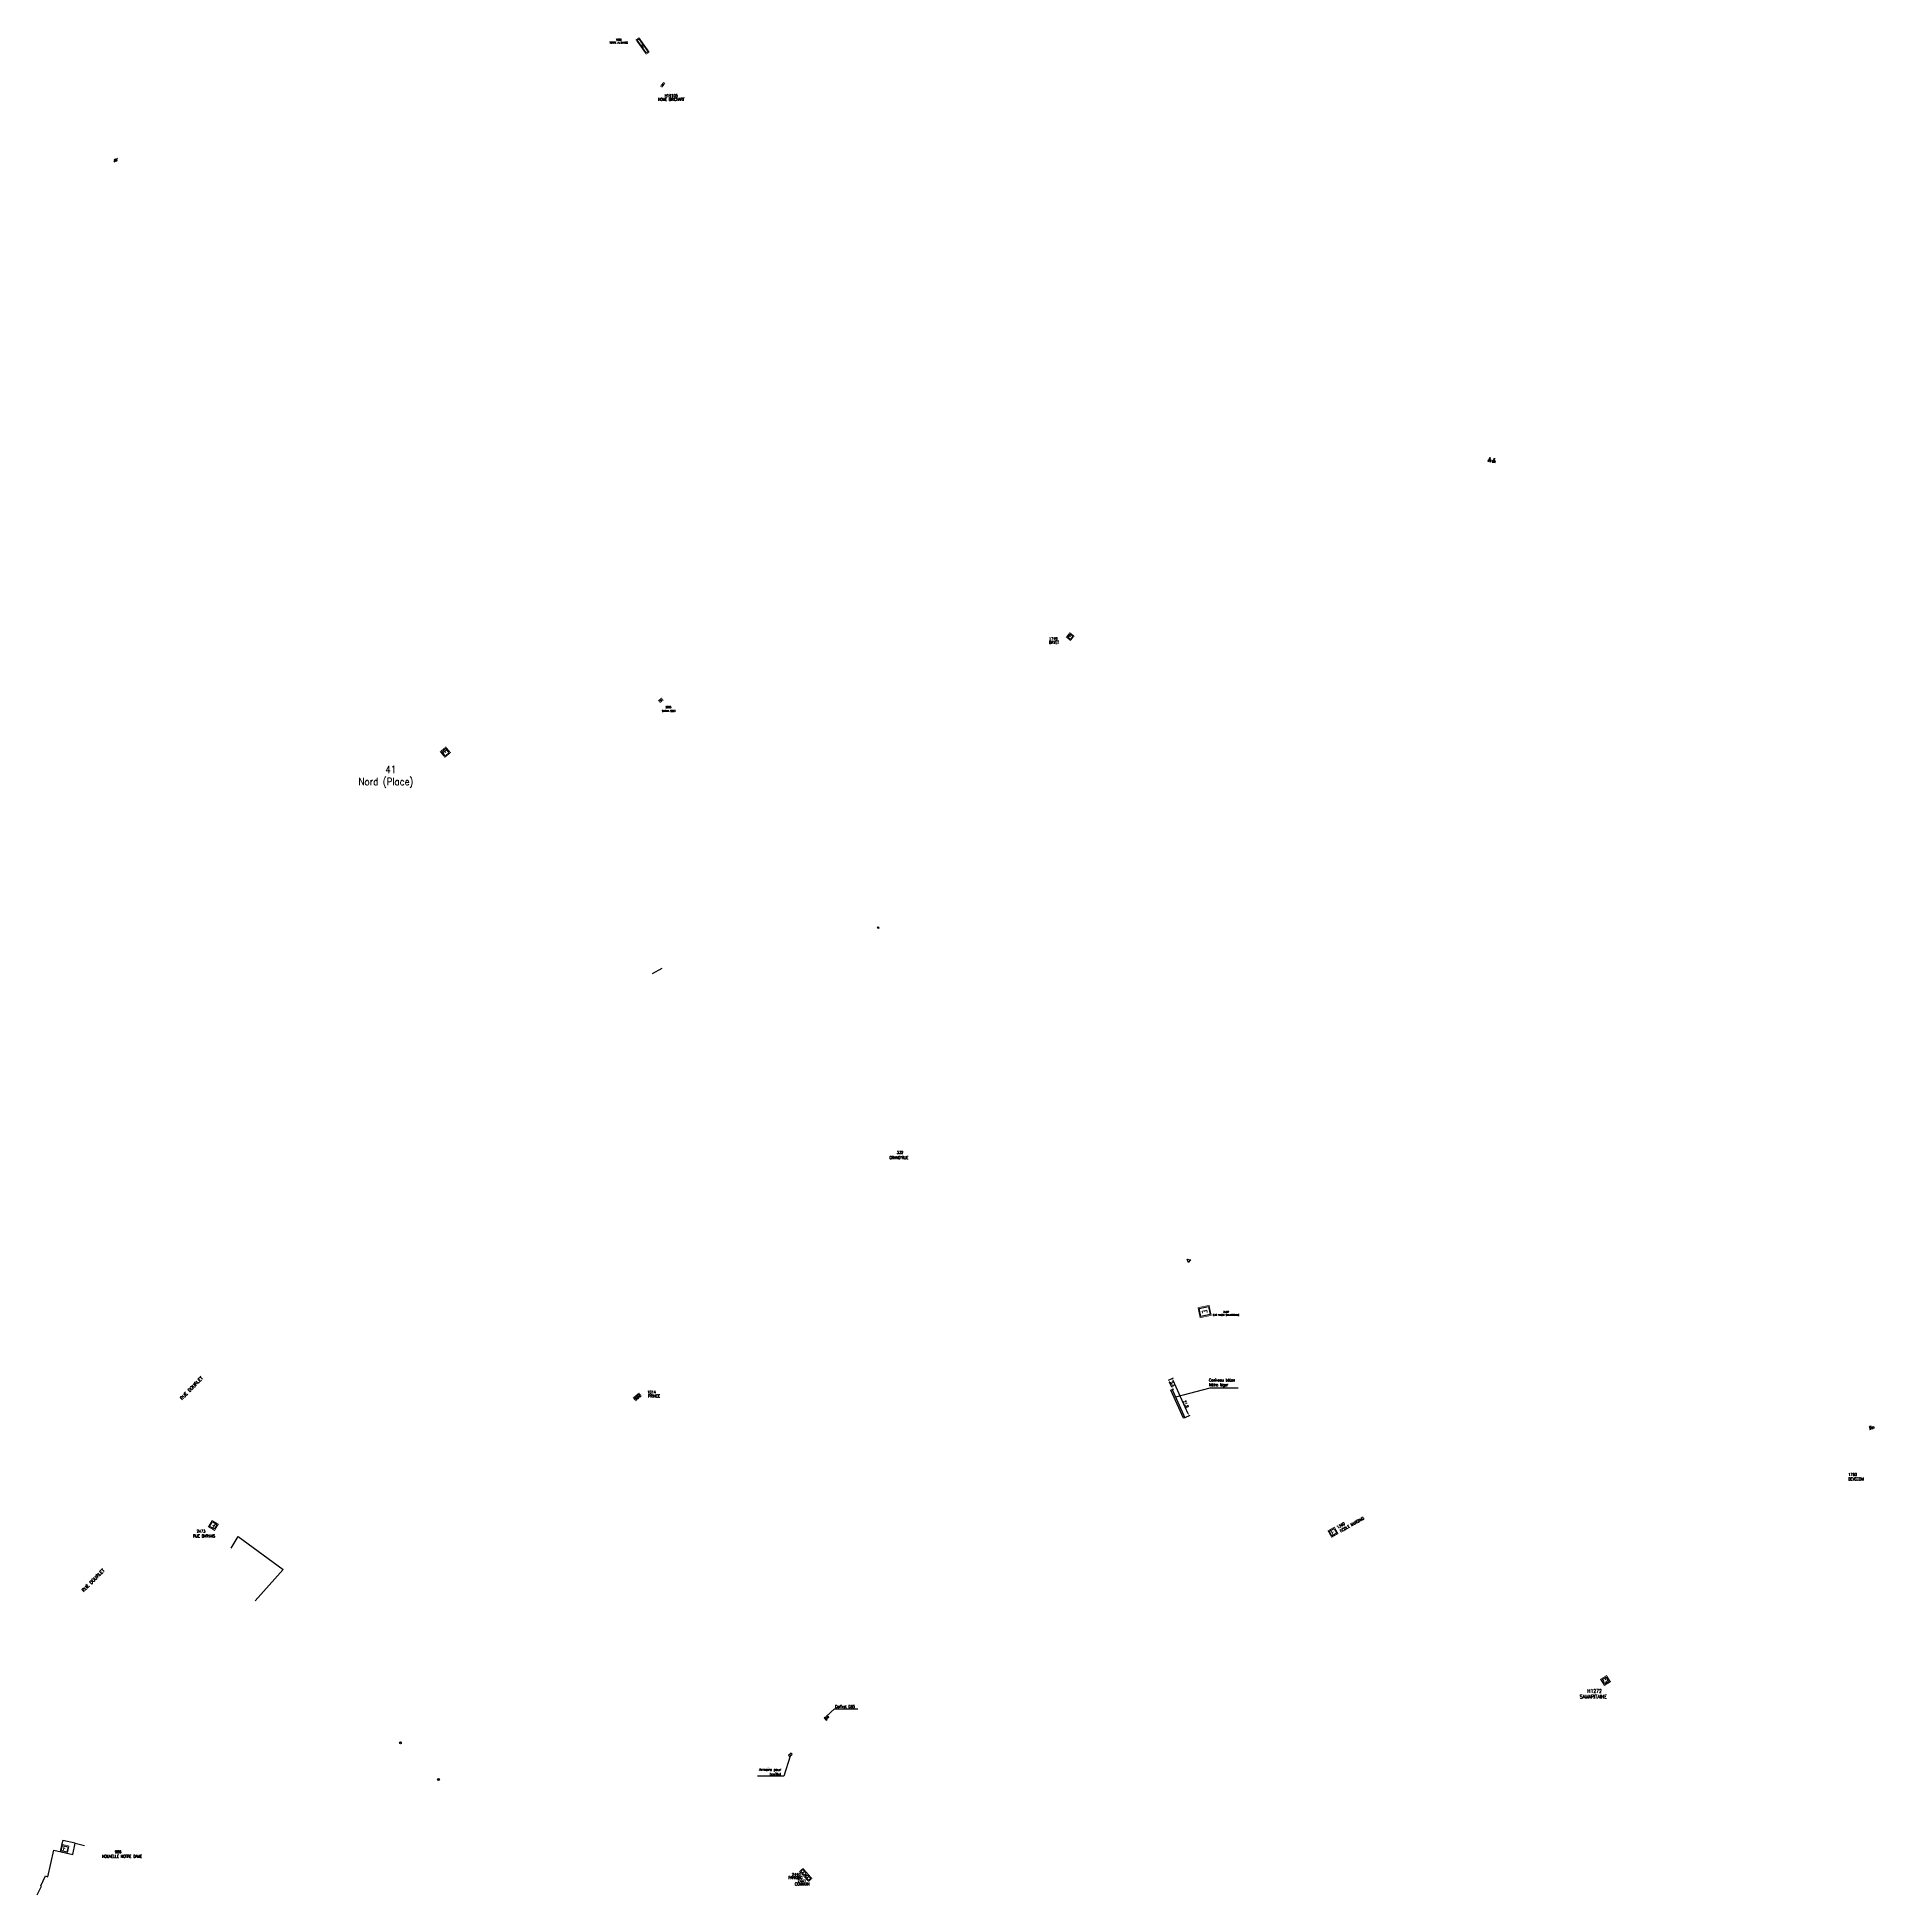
# Model space of a CAD drawing. Header units: millimetres. Extents: x 156017 to 156998, y 122999 to 123991.
import ezdxf
from ezdxf.enums import TextEntityAlignment as Align

# ---------------------------------------------------------------- set-up
doc = ezdxf.new("R2010")
doc.units = ezdxf.units.MM
doc.header["$PDMODE"] = 34
doc.layers.get('0').update_dxf_attribs({"linetype": 'CONTINUOUS'})
doc.layers.get('DEFPOINTS').update_dxf_attribs({"linetype": 'CONTINUOUS'})
for name, color, linetype in [('BB01', 7, 'CONTINUOUS'), ('BR12', 7, 'CONTINUOUS'), ('G_210', 7, 'CONTINUOUS'), ('L_140', 3, 'CONTINUOUS'), ('M_200', 7, 'CONTINUOUS'), ('O_200', 7, 'CONTINUOUS'), ('W0004', 5, 'CONTINUOUS'), ('W0100', 7, 'CONTINUOUS'), ('W0430', 7, 'CONTINUOUS'), ('W0432', 7, 'CONTINUOUS'), ('W0469', 7, 'CONTINUOUS'), ('W0471', 7, 'CONTINUOUS'), ('W0984', 7, 'CONTINUOUS'), ('W0989', 7, 'CONTINUOUS'), ('W1102', 7, 'CONTINUOUS')]:
    doc.layers.add(name, color=color, linetype=linetype)
doc.styles.add('M_ROMANS', font='ROMANS.shx', dxfattribs={"width": 0.75})
doc.styles.get("Standard").update_dxf_attribs({"font": 'romans.shx', "width": 0.85})
doc.dimstyles.get("Standard").update_dxf_attribs({"dimtxt": 1.5, "dimasz": 1.2, "dimexe": 0.625, "dimexo": 0.625, "dimgap": 0.25, "dimtad": 1, "dimdec": 1, "dimzin": 0, "dimdsep": 46, "dimtxsty": 'Standard', "dimcen": -0.5, "dimadec": 0, "dimazin": 0, "dimtfac": 1, "dimtdec": 1, "dimtmove": 0, "dimatfit": 3, "dimfxl": 0, "dimtolj": 1, "dimtzin": 0, "dimarcsym": 0})

# ---------------------------------------------------------------- blocks, each defined once
blk = doc.blocks.new('M_200_56')
at = {"color": 0, "linetype": 'Continuous', "const_width": 0.35, "flags": 128}
blk.add_lwpolyline([(2, 2), (2, -2), (-2, -2), (-2, 2)], close=True, dxfattribs=at)
at = {"color": 0, "linetype": 'Continuous'}
blk.add_lwpolyline([(-1.5, 1.5), (1.5, 1.5), (1.5, -1.5), (-1.5, -1.5)], close=True, dxfattribs=at)
at = {"color": 0, "linetype": 'Continuous', "width": 0.85}
blk.add_text('E', height=2.5, dxfattribs=at).set_placement((0, 0), align=Align.MIDDLE_CENTER)
for tag, p in [('NUM', (0, 15.06)), ('NOM', (0, 8.65))]:
    blk.add_attdef(tag, text='', height=4, dxfattribs=at).set_placement(p, align=Align.MIDDLE)
at = {"color": 0, "linetype": 'Continuous', "style": 'M_ROMANS', "width": 0.75, "flags": 3}
for tag, p in [('DEF_COUP', (-0.13, -7.49)), ('DEF_TYPE', (-0.13, -9.99)), ('DEF_LEG', (-0.13, -4.99))]:
    blk.add_attdef(tag, text='', height=1.2, dxfattribs=at).set_placement(p, align=Align.MIDDLE)
blk = doc.blocks.new('BR1201')
at = {"color": 0, "linetype": 'Continuous'}
for p, q in [((-1, -0.58), (0, 1.15)), ((0, 1.15), (1, -0.58)), ((-1, -0.58), (1, -0.58))]:
    blk.add_line(p, q, dxfattribs=at)
blk = doc.blocks.new('*U3')
at = {"layer": 'M_200', "color": 0, "linetype": 'Continuous', "const_width": 0.35, "flags": 128}
blk.add_lwpolyline([(2.14, 4.03), (2.14, 0), (0, 0), (0, 4.03)], close=True, dxfattribs=at)
at = {"layer": 'M_200', "color": 0, "linetype": 'Continuous'}
blk.add_lwpolyline([(0.5, 3.53), (1.64, 3.53), (1.64, 0.5), (0.5, 0.5)], close=True, dxfattribs=at)
at = {"layer": 'M_200', "insert": (1.1, 1.97), "char_height": 1.58, "width": 0.0337, "attachment_point": 5}
blk.add_mtext('E', dxfattribs=at)
at = {"layer": 'M_200', "color": 0, "linetype": 'Continuous', "width": 0.85}
for tag, p in [('NUM', (2, 17.06)), ('NOM', (2, 10.65))]:
    blk.add_attdef(tag, text='', height=4, dxfattribs=at).set_placement(p, align=Align.MIDDLE)
at = {"layer": 'M_200', "color": 0, "linetype": 'Continuous', "style": 'M_ROMANS', "width": 0.75, "flags": 3}
for tag, p in [('DEF_COUP', (1.87, -5.49)), ('DEF_TYPE', (1.87, -7.99)), ('DEF_LEG', (1.87, -2.99))]:
    blk.add_attdef(tag, text='', height=1.2, dxfattribs=at).set_placement(p, align=Align.MIDDLE)
blk = doc.blocks.new('*U4')
at = {"layer": 'M_200', "color": 0, "linetype": 'Continuous', "const_width": 0.35, "flags": 128}
blk.add_lwpolyline([(3.65, 2.55), (3.65, 0), (0, 0), (0, 2.55)], close=True, dxfattribs=at)
at = {"layer": 'M_200', "color": 0, "linetype": 'Continuous'}
blk.add_lwpolyline([(0.5, 2.05), (3.15, 2.05), (3.15, 0.5), (0.5, 0.5)], close=True, dxfattribs=at)
at = {"layer": 'M_200', "insert": (1.83, 1.28), "char_height": 1.13, "width": 1.4722, "attachment_point": 5}
blk.add_mtext('E', dxfattribs=at)
at = {"layer": 'M_200', "color": 0, "linetype": 'Continuous', "width": 0.85}
for tag, p in [('NUM', (2, 17.06)), ('NOM', (2, 10.65))]:
    blk.add_attdef(tag, text='', height=4, dxfattribs=at).set_placement(p, align=Align.MIDDLE)
at = {"layer": 'M_200', "color": 0, "linetype": 'Continuous', "style": 'M_ROMANS', "width": 0.75, "flags": 3}
for tag, p in [('DEF_COUP', (1.87, -5.49)), ('DEF_TYPE', (1.87, -7.99)), ('DEF_LEG', (1.87, -2.99))]:
    blk.add_attdef(tag, text='', height=1.2, dxfattribs=at).set_placement(p, align=Align.MIDDLE)
blk = doc.blocks.new('*U5')
at = {"layer": 'M_200', "color": 0, "linetype": 'Continuous', "const_width": 0.35, "flags": 128}
blk.add_lwpolyline([(3.65, 2.55), (3.65, 0), (0, 0), (0, 2.55)], close=True, dxfattribs=at)
at = {"layer": 'M_200', "color": 0, "linetype": 'Continuous'}
blk.add_lwpolyline([(0.5, 2.05), (3.15, 2.05), (3.15, 0.5), (0.5, 0.5)], close=True, dxfattribs=at)
at = {"layer": 'M_200', "insert": (1.83, 1.28), "char_height": 1.13, "width": 1.4627, "attachment_point": 5}
blk.add_mtext('E', dxfattribs=at)
at = {"layer": 'M_200', "color": 0, "linetype": 'Continuous', "width": 0.85}
for tag, p in [('NUM', (2, 17.06)), ('NOM', (2, 10.65))]:
    blk.add_attdef(tag, text='', height=4, dxfattribs=at).set_placement(p, align=Align.MIDDLE)
at = {"layer": 'M_200', "color": 0, "linetype": 'Continuous', "style": 'M_ROMANS', "width": 0.75, "flags": 3}
for tag, p in [('DEF_COUP', (1.87, -5.49)), ('DEF_TYPE', (1.87, -7.99)), ('DEF_LEG', (1.87, -2.99))]:
    blk.add_attdef(tag, text='', height=1.2, dxfattribs=at).set_placement(p, align=Align.MIDDLE)
blk = doc.blocks.new('*U7')
at = {"layer": 'G_210', "color": 0, "linetype": 'Continuous', "const_width": 0.35, "flags": 128}
blk.add_lwpolyline([(2.54, 0.99), (2.54, 0), (0, 0), (0, 0.99)], close=True, dxfattribs=at)
at = {"layer": 'G_210', "color": 0, "linetype": 'Continuous'}
blk.add_lwpolyline([(0.5, 0.49), (2.04, 0.49), (2.04, 0.5), (0.5, 0.5)], close=True, dxfattribs=at)
at = {"layer": 'G_210', "insert": (1.28, 0.48), "char_height": 0.922, "width": 0.7567, "attachment_point": 5}
blk.add_mtext('G', dxfattribs=at)
at = {"layer": 'G_210', "color": 0, "linetype": 'Continuous', "width": 0.75}
for tag, height, p in [('NUM', 4, (2, 16)), ('NOM', 4, (2, 11)), ('BCL', 3, (2, 7))]:
    blk.add_attdef(tag, text='', height=height, dxfattribs=at).set_placement(p, align=Align.MIDDLE)
at = {"layer": 'G_210', "color": 0, "linetype": 'Continuous', "width": 0.75, "flags": 3}
for tag, p in [('DEF_COUP', (2.14, -5.61)), ('DEF_TYPE', (2.14, -8.11)), ('DEF_LEG', (2.14, -3.11))]:
    blk.add_attdef(tag, text='', height=1.2, dxfattribs=at).set_placement(p, align=Align.MIDDLE)
blk = doc.blocks.new('T469')
at = {"color": 0, "linetype": 'Continuous', "flags": 128}
for points in [[(-0.35, 0.35), (0.35, -0.35)], [(-0.35, -0.35), (0.35, 0.35)]]:
    blk.add_lwpolyline(points, dxfattribs=at)
at = {"color": 0, "linetype": 'Continuous'}
blk.add_circle((0, 0), 0.5, dxfattribs=at)
blk = doc.blocks.new('M_200_59')
at = {"layer": 'M_200', "color": 0, "linetype": 'Continuous', "const_width": 0.35, "flags": 128}
blk.add_lwpolyline([(4, 4), (4, 0), (0, 0), (0, 4)], close=True, dxfattribs=at)
at = {"layer": 'M_200', "color": 0, "linetype": 'Continuous'}
blk.add_lwpolyline([(0.5, 3.5), (3.5, 3.5), (3.5, 0.5), (0.5, 0.5)], close=True, dxfattribs=at)
at = {"layer": 'M_200', "insert": (2, 2), "char_height": 2.5, "width": 4, "attachment_point": 5}
blk.add_mtext('E', dxfattribs=at)
at = {"layer": 'M_200', "color": 0, "linetype": 'Continuous', "width": 0.85}
for tag, p in [('NUM', (2, 17.06)), ('NOM', (2, 10.65))]:
    blk.add_attdef(tag, text='', height=4, dxfattribs=at).set_placement(p, align=Align.MIDDLE)
at = {"layer": 'M_200', "color": 0, "linetype": 'Continuous', "style": 'M_ROMANS', "width": 0.75, "flags": 3}
for tag, p in [('DEF_COUP', (1.87, -5.49)), ('DEF_TYPE', (1.87, -7.99)), ('DEF_LEG', (1.87, -2.99))]:
    blk.add_attdef(tag, text='', height=1.2, dxfattribs=at).set_placement(p, align=Align.MIDDLE)
blk = doc.blocks.new('T430')
at = {"flags": 128}
for points in [[(0.8, 0.8), (-0.8, 0.8)], [(-0.8, 0.8), (-0.8, 0)], [(0.8, 0.8), (-0.8, 0)], [(-0.8, 0), (0.8, 0)], [(-0.4, 2.1), (0.4, 2.1)], [(-0.4, 2.1), (-0.4, 1.3)], [(-0.4, 1.7), (0, 1.7)], [(-0.4, 1.3), (0.4, 1.3)], [(0.8, 0), (0.8, 0.8)]]:
    blk.add_lwpolyline(points, dxfattribs=at)
blk = doc.blocks.new('T432')
at = {"flags": 128}
for points in [[(0.8, 0.8), (-0.8, 0.8)], [(-0.8, 0.8), (-0.8, 0)], [(0.8, 0.8), (-0.8, 0)], [(-0.8, 0), (0.8, 0)], [(-0.4, 2.1), (-0.4, 1.3)], [(-0.4, 1.3), (0.4, 1.3)], [(-0.39, 2.1), (0.41, 2.1)], [(0, 1.7), (0.4, 1.7)], [(0.4, 1.3), (0.4, 1.7)], [(0.8, 0), (0.8, 0.8)]]:
    blk.add_lwpolyline(points, dxfattribs=at)
blk = doc.blocks.new('*D11')
at = {"layer": 'DEFPOINTS', "color": 0, "linetype": 'Continuous', "transparency": 16777216}
for p in [(156620.68, 123273.62), (156621.33, 123273.91), (156622.88, 123268.69)]:
    blk.add_point(p, dxfattribs=at)
at = {"layer": 'W0004', "color": 0, "linetype": 'Continuous', "lineweight": -2, "transparency": 16777216}
for p, q in [((156621.25, 123273.87), (156621.9, 123274.16)), ((156623.05, 123270.07), (156621.82, 123272.81)), ((156623.45, 123268.94), (156624.11, 123269.23))]:
    blk.add_line(p, q, dxfattribs=at)
at = {"layer": 'W0004', "color": 0, "linetype": 'Continuous', "transparency": 16777216}
for points in [[(156622, 123272.89), (156621.64, 123272.73), (156621.33, 123273.91)], [(156623.23, 123270.16), (156622.86, 123269.99), (156623.54, 123268.98)]]:
    blk.add_solid(points, dxfattribs=at)
at = {"layer": 'W0004', "color": 0, "linetype": 'Continuous', "transparency": 16777216, "insert": (156623.35, 123271.85), "char_height": 1.5, "attachment_point": 5, "rotation": 294.08782}
blk.add_mtext('\\A1;5.4', dxfattribs=at)
blk = doc.blocks.new('*D12')
at = {"layer": 'DEFPOINTS', "color": 0, "linetype": 'Continuous', "transparency": 16777216}
for p in [(156620.68, 123273.62), (156623.35, 123274.81), (156629.62, 123253.62)]:
    blk.add_point(p, dxfattribs=at)
at = {"layer": 'W0004', "color": 0, "linetype": 'Continuous', "lineweight": -2, "transparency": 16777216}
for p, q in [((156621.25, 123273.87), (156623.93, 123275.07)), ((156631.8, 123255.91), (156623.84, 123273.72)), ((156630.19, 123253.88), (156632.86, 123255.07))]:
    blk.add_line(p, q, dxfattribs=at)
at = {"layer": 'W0004', "color": 0, "linetype": 'Continuous', "transparency": 16777216}
for points in [[(156624.03, 123273.8), (156623.66, 123273.63), (156623.35, 123274.81)], [(156631.99, 123256), (156631.62, 123255.83), (156632.29, 123254.82)]]:
    blk.add_solid(points, dxfattribs=at)
at = {"layer": 'W0004', "color": 0, "linetype": 'Continuous', "transparency": 16777216, "insert": (156630.59, 123261.07), "char_height": 1.5, "attachment_point": 5, "rotation": 294.08782}
blk.add_mtext('\\A1;21.9', dxfattribs=at)
blk = doc.blocks.new('*U13')
at = {"layer": 'M_200', "color": 0, "linetype": 'Continuous', "const_width": 0.35, "flags": 128}
blk.add_lwpolyline([(2.98, 3.15), (2.98, 0), (0, 0), (0, 3.15)], close=True, dxfattribs=at)
at = {"layer": 'M_200', "color": 0, "linetype": 'Continuous'}
blk.add_lwpolyline([(0.5, 2.65), (2.48, 2.65), (2.48, 0.5), (0.5, 0.5)], close=True, dxfattribs=at)
at = {"layer": 'M_200', "insert": (1.49, 1.58), "char_height": 2.5, "width": 2.9841, "attachment_point": 5}
blk.add_mtext('E', dxfattribs=at)
at = {"layer": 'M_200', "color": 0, "linetype": 'Continuous', "width": 0.85}
for tag, p in [('NUM', (2, 17.06)), ('NOM', (2, 10.65))]:
    blk.add_attdef(tag, text='', height=4, dxfattribs=at).set_placement(p, align=Align.MIDDLE)
at = {"layer": 'M_200', "color": 0, "linetype": 'Continuous', "style": 'M_ROMANS', "width": 0.75, "flags": 3}
for tag, p in [('DEF_COUP', (1.87, -5.49)), ('DEF_TYPE', (1.87, -7.99)), ('DEF_LEG', (1.87, -2.99))]:
    blk.add_attdef(tag, text='', height=1.2, dxfattribs=at).set_placement(p, align=Align.MIDDLE)
blk = doc.blocks.new('*U14')
at = {"layer": 'M_200', "color": 0, "linetype": 'Continuous', "const_width": 0.35, "flags": 128}
blk.add_lwpolyline([(5.48, 6.14), (5.48, 0), (0, 0), (0, 6.14)], close=True, dxfattribs=at)
at = {"layer": 'M_200', "color": 0, "linetype": 'Continuous'}
blk.add_lwpolyline([(0.5, 5.64), (4.98, 5.64), (4.98, 0.5), (0.5, 0.5)], close=True, dxfattribs=at)
at = {"layer": 'M_200', "insert": (2.74, 3.07), "char_height": 2.5, "width": 5.4818, "attachment_point": 5}
blk.add_mtext('E', dxfattribs=at)
at = {"layer": 'M_200', "color": 0, "linetype": 'Continuous', "width": 0.85}
for tag, p in [('NUM', (2, 17.06)), ('NOM', (2, 10.65))]:
    blk.add_attdef(tag, text='', height=4, dxfattribs=at).set_placement(p, align=Align.MIDDLE)
at = {"layer": 'M_200', "color": 0, "linetype": 'Continuous', "style": 'M_ROMANS', "width": 0.75, "flags": 3}
for tag, p in [('DEF_COUP', (1.87, -5.49)), ('DEF_TYPE', (1.87, -7.99)), ('DEF_LEG', (1.87, -2.99))]:
    blk.add_attdef(tag, text='', height=1.2, dxfattribs=at).set_placement(p, align=Align.MIDDLE)
blk = doc.blocks.new('G_210_23')
at = {"layer": 'G_210', "color": 0, "linetype": 'Continuous', "const_width": 0.35, "flags": 128}
blk.add_lwpolyline([(4, 4), (4, 0), (0, 0), (0, 4)], close=True, dxfattribs=at)
at = {"layer": 'G_210', "color": 0, "linetype": 'Continuous'}
blk.add_lwpolyline([(0.5, 3.5), (3.5, 3.5), (3.5, 0.5), (0.5, 0.5)], close=True, dxfattribs=at)
at = {"layer": 'G_210', "insert": (2, 2), "char_height": 2.5, "width": 4, "attachment_point": 5}
blk.add_mtext('G', dxfattribs=at)
at = {"layer": 'G_210', "color": 0, "linetype": 'Continuous', "width": 0.75}
for tag, height, p in [('NUM', 4, (2, 16)), ('NOM', 4, (2, 11)), ('BCL', 3, (2, 7))]:
    blk.add_attdef(tag, text='', height=height, dxfattribs=at).set_placement(p, align=Align.MIDDLE)
at = {"layer": 'G_210', "color": 0, "linetype": 'Continuous', "width": 0.75, "flags": 3}
for tag, p in [('DEF_COUP', (2.14, -5.61)), ('DEF_TYPE', (2.14, -8.11)), ('DEF_LEG', (2.14, -3.11))]:
    blk.add_attdef(tag, text='', height=1.2, dxfattribs=at).set_placement(p, align=Align.MIDDLE)
blk = doc.blocks.new('*U15')
at = {"flags": 128}
for points in [[(0.8, 0.8), (-0.8, 0.8)], [(-0.8, 0.8), (-0.8, 0)], [(0.8, 0.8), (-0.8, 0)], [(-0.8, 0), (0.8, 0)], [(-0.42, 2.22), (0.38, 2.22)], [(-0.42, 2.22), (-0.42, 1.42)], [(-0.42, 1.42), (0.38, 1.42)], [(-0.02, 1.82), (0.38, 1.82)], [(0.38, 1.42), (0.38, 1.82)], [(0.8, 0), (0.8, 0.8)]]:
    blk.add_lwpolyline(points, dxfattribs=at)
blk = doc.blocks.new('O_200_01')
at = {"color": 0, "linetype": 'Continuous', "flags": 128}
blk.add_lwpolyline([(-0.8, 0.4), (0.8, 0.4), (0.8, -0.4), (-0.8, -0.4), (-0.8, 0.4)], dxfattribs=at)
at = {"color": 0, "linetype": 'Continuous', "width": 0.75, "flags": 3}
for tag, p in [('DEF_COUP', (0, -5.1)), ('DEF_TYPE', (0, -7.6)), ('DEF_LEG', (0, -2.6))]:
    blk.add_attdef(tag, text='', height=1.2, dxfattribs=at).set_placement(p, align=Align.MIDDLE)
blk = doc.blocks.new('T471')
for p, q in [((-0.333334, 0.333334), (-0.333334, -0.333334)), ((-0.333334, 0.333334), (0.333334, 0.333334)), ((-0.333334, 0), (0, 0)), ((0.500001, 0.500001), (1.000002, 1.000002)), ((-0.500001, -0.500001), (-1.000002, -1.000002)), ((-0.333334, -0.333334), (0.333334, -0.333334))]:
    blk.add_line(p, q)
blk.add_ellipse((0, 0), major_axis=(0.471405, 0.471405), ratio=1, start_param=5.4977871438, end_param=11.780972451)
blk = doc.blocks.new('*U19')
at = {"layer": 'M_200', "color": 0, "linetype": 'Continuous', "const_width": 0.35, "flags": 128}
blk.add_lwpolyline([(2.12, 9.41), (2.12, 0), (0, 0), (0, 9.41)], close=True, dxfattribs=at)
at = {"layer": 'M_200', "color": 0, "linetype": 'Continuous'}
blk.add_lwpolyline([(0.5, 8.91), (1.62, 8.91), (1.62, 0.5), (0.5, 0.5)], close=True, dxfattribs=at)
at = {"layer": 'M_200', "insert": (1.01, 4.6), "char_height": 1.44, "width": 2.5124, "attachment_point": 5}
blk.add_mtext('E', dxfattribs=at)
at = {"layer": 'M_200', "color": 0, "linetype": 'Continuous', "width": 0.85}
for tag, p in [('NUM', (2, 17.06)), ('NOM', (2, 10.65))]:
    blk.add_attdef(tag, text='', height=4, dxfattribs=at).set_placement(p, align=Align.MIDDLE)
at = {"layer": 'M_200', "color": 0, "linetype": 'Continuous', "style": 'M_ROMANS', "width": 0.75, "flags": 3}
for tag, p in [('DEF_COUP', (1.87, -5.49)), ('DEF_TYPE', (1.87, -7.99)), ('DEF_LEG', (1.87, -2.99))]:
    blk.add_attdef(tag, text='', height=1.2, dxfattribs=at).set_placement(p, align=Align.MIDDLE)
blk = doc.blocks.new('*U18')
at = {"layer": 'M_200', "color": 0, "linetype": 'Continuous', "const_width": 0.35, "flags": 128}
blk.add_lwpolyline([(2.08, 1.46), (2.08, 0), (0, 0), (0, 1.46)], close=True, dxfattribs=at)
at = {"layer": 'M_200', "color": 0, "linetype": 'Continuous'}
blk.add_lwpolyline([(0.5, 0.96), (1.58, 0.96), (1.58, 0.5), (0.5, 0.5)], close=True, dxfattribs=at)
at = {"layer": 'M_200', "insert": (1.03, 0.73), "char_height": 0.37, "width": 0.0217, "attachment_point": 5}
blk.add_mtext('E', dxfattribs=at)
at = {"layer": 'M_200', "color": 0, "linetype": 'Continuous', "width": 0.85}
for tag, p in [('NUM', (2, 17.06)), ('NOM', (2, 10.65))]:
    blk.add_attdef(tag, text='', height=4, dxfattribs=at).set_placement(p, align=Align.MIDDLE)
at = {"layer": 'M_200', "color": 0, "linetype": 'Continuous', "style": 'M_ROMANS', "width": 0.75, "flags": 3}
for tag, p in [('DEF_COUP', (1.87, -5.49)), ('DEF_TYPE', (1.87, -7.99)), ('DEF_LEG', (1.87, -2.99))]:
    blk.add_attdef(tag, text='', height=1.2, dxfattribs=at).set_placement(p, align=Align.MIDDLE)

msp = doc.modelspace()

# ---------------------------------------------------------------- linework, layer by layer
at = {"layer": 'BB01', "color": 252, "flags": 128}
for points in [[(156016.73, 122998.86), (156019.04, 123003.54), (156018.64, 123003.74), (156021.25, 123009.03), (156022.42, 123008.45), (156025.61, 123022.7), (156035.76, 123020.42), (156037.1, 123026.39), (156041.98, 123025.3)], [(156037.1, 123026.39), (156030.36, 123027.9), (156029.96, 123026.1), (156029.03, 123021.93)]]:
    msp.add_lwpolyline(points, dxfattribs=at)
at = {"layer": 'L_140', "color": 7, "linetype": 'Continuous'}
msp.add_lwpolyline([(156418.71, 123072.73), (156420.19, 123074), (156419.66, 123074.62), (156418.18, 123073.35)], close=True, dxfattribs=at)
at = {"layer": 'W0004', "color": 252, "linetype": 'Continuous', "flags": 128}
msp.add_lwpolyline([(156623.2, 123268.83), (156629.94, 123253.77), (156629.3, 123253.48), (156622.56, 123268.54), (156622.56, 123268.54)], close=True, dxfattribs=at)
at = {"layer": 'W0100', "color": 252, "flags": 128}
msp.add_lwpolyline([(156120.4, 123184.12), (156124.21, 123190.33), (156148.13, 123172.61), (156133.31, 123156.02)], dxfattribs=at)
at = {"layer": 'W1102', "color": 252, "flags": 128}
msp.add_lwpolyline([(156345.59, 123491.09), (156350.72, 123493.96)], dxfattribs=at)

# ---------------------------------------------------------------- block references
at = {"layer": 'BR12', "color": 252, "rotation": 46.6653987780408}
msp.add_blockref('BR1201', (156632.14, 123337.77), dxfattribs=at)
at = {"layer": 'G_210'}
ref = msp.add_blockref('*U7', (156350.64, 123964.71), dxfattribs=dict(at, rotation=53.21267394867472))
ref.add_attrib('NUM', 'H19105', dxfattribs={"color": 0, "linetype": 'Continuous', "height": 1.5, "width": 0.75}).set_placement((156355.56, 123960.18), align=Align.MIDDLE)
ref.add_attrib('NOM', 'HOME BRICHART', dxfattribs={"color": 0, "linetype": 'Continuous', "height": 1.5, "width": 0.75}).set_placement((156355.56, 123958.2), align=Align.MIDDLE)
ref = msp.add_blockref('G_210_23', (156857.53, 123112.7), dxfattribs=dict(at, rotation=122.0766970040307))
ref.add_attrib('NUM', 'H1272', dxfattribs={"color": 0, "linetype": 'Continuous', "height": 2, "width": 0.75}).set_placement((156848.93, 123107.76), align=Align.MIDDLE)
ref.add_attrib('NOM', 'SAMARITAINE', dxfattribs={"color": 0, "linetype": 'Continuous', "height": 2, "width": 0.75}).set_placement((156848.27, 123104.76), align=Align.MIDDLE)
at = {"layer": 'M_200'}
ref = msp.add_blockref('*U19', (156342.11, 123982.3), dxfattribs=dict(at, rotation=35.36325133524088))
ref.add_attrib('NUM', '1062', dxfattribs={"color": 0, "linetype": 'Continuous', "height": 1, "width": 0.85}).set_placement((156327.46, 123990.13), align=Align.MIDDLE)
ref.add_attrib('NOM', "TERRE AL'DANSE", dxfattribs={"color": 0, "linetype": 'Continuous', "height": 1, "width": 0.85}).set_placement((156327.51, 123988.49), align=Align.MIDDLE)
ref = msp.add_blockref('*U13', (156566.58, 123670.86), dxfattribs=dict(at, rotation=321.068888608004))
ref.add_attrib('NUM', '1749', dxfattribs={"color": 0, "linetype": 'Continuous', "height": 1.5, "width": 0.85}).set_placement((156559.73, 123670), align=Align.MIDDLE)
ref.add_attrib('NOM', 'BAYET', dxfattribs={"color": 0, "linetype": 'Continuous', "height": 1.5, "width": 0.85}).set_placement((156560.14, 123668.08), align=Align.MIDDLE)
ref = msp.add_blockref('*U18', (156349.61, 123635.88), dxfattribs=dict(at, rotation=39.32713867168279))
ref.add_attrib('NUM', '2663', dxfattribs={"color": 0, "linetype": 'Continuous', "height": 1, "width": 0.85}).set_placement((156354, 123633.49), align=Align.MIDDLE)
ref.add_attrib('NOM', 'SARMA SECT', dxfattribs={"color": 0, "linetype": 'Continuous', "height": 1, "width": 0.85}).set_placement((156354.23, 123631.4), align=Align.MIDDLE)
ref = msp.add_blockref('M_200_59', (156232.03, 123609.64), dxfattribs=dict(at, rotation=310.1221982554828))
ref.add_attrib('NUM', '41', dxfattribs={"color": 0, "linetype": 'Continuous', "height": 4, "width": 0.85}).set_placement((156205.66, 123600.17), align=Align.MIDDLE)
ref.add_attrib('NOM', 'Nord (Place)', dxfattribs={"color": 0, "linetype": 'Continuous', "height": 4, "width": 0.85}).set_placement((156203.08, 123593.41), align=Align.MIDDLE)
ref = msp.add_blockref('*U14', (156636.99, 123312.58), dxfattribs=dict(at, rotation=281.9011230990075))
ref.add_attrib('NUM', '2497', dxfattribs={"color": 0, "linetype": 'Continuous', "height": 1, "width": 0.85}).set_placement((156652.11, 123310.26), align=Align.MIDDLE)
ref.add_attrib('NOM', 'CAR WASH SAMARITAINE', dxfattribs={"color": 0, "linetype": 'Continuous', "height": 1, "width": 0.85}).set_placement((156652.03, 123308.66), align=Align.MIDDLE)
ref = msp.add_blockref('*U3', (156335.16, 123264.43), dxfattribs=dict(at, rotation=309.9335509025755))
ref.add_attrib('NUM', '1014', dxfattribs={"color": 0, "linetype": 'Continuous', "height": 1.5, "width": 0.85}).set_placement((156345.05, 123267.44), align=Align.MIDDLE)
ref.add_attrib('NOM', 'PRINCE', dxfattribs={"color": 0, "linetype": 'Continuous', "height": 1.5, "width": 0.85}).set_placement((156346.39, 123265.38), align=Align.MIDDLE)
ref = msp.add_blockref('M_200_59', (156708.41, 123189.9), dxfattribs=dict(at, rotation=29.52942159016113))
ref.add_attrib('NUM', '1340', dxfattribs={"color": 0, "linetype": 'Continuous', "height": 1.5, "rotation": 29.52942, "width": 0.85}).set_placement((156713.32, 123196.22), align=Align.MIDDLE)
ref.add_attrib('NOM', 'ECOLE NURSING', dxfattribs={"color": 0, "linetype": 'Continuous', "height": 1.5, "rotation": 29.52942, "width": 0.85}).set_placement((156719.3, 123196.74), align=Align.MIDDLE)
ref = msp.add_blockref('M_200_59', (156113.61, 123196.91), dxfattribs=dict(at, rotation=148.9729167794218))
ref.add_attrib('NUM', '2473', dxfattribs={"color": 0, "linetype": 'Continuous', "height": 1.5, "width": 0.85}).set_placement((156104.32, 123193.14), align=Align.MIDDLE)
ref.add_attrib('NOM', 'RUE BARVAIS', dxfattribs={"color": 0, "linetype": 'Continuous', "height": 1.5, "width": 0.85}).set_placement((156105.94, 123190.6), align=Align.MIDDLE)
at = {"layer": 'M_200', "color": 0}
ref = msp.add_blockref('M_200_56', (156031.42, 123023.45), dxfattribs=dict(at, rotation=347.3632991306103))
ref.add_attrib('NUM', '986', dxfattribs={"layer": '0', "color": 0, "linetype": 'Continuous', "height": 1.5, "width": 0.85}).set_placement((156060.02, 123021.83), align=Align.MIDDLE)
ref.add_attrib('NOM', 'NOUVELLE NOTRE DAME', dxfattribs={"layer": '0', "color": 0, "linetype": 'Continuous', "height": 1.5, "width": 0.85}).set_placement((156062.13, 123019.45), align=Align.MIDDLE)
at = {"layer": 'M_200'}
ref = msp.add_blockref('*U4', (156424.06, 123011.4), dxfattribs=dict(at, rotation=311.1891636702148))
ref.add_attrib('NUM', '2440', dxfattribs={"color": 0, "linetype": 'Continuous', "height": 1.5, "width": 0.85}).set_placement((156422.32, 123009.73), align=Align.MIDDLE)
ref.add_attrib('NOM', 'PARKING', dxfattribs={"color": 0, "linetype": 'Continuous', "height": 1.5, "width": 0.85}).set_placement((156421.91, 123008.06), align=Align.MIDDLE)
ref = msp.add_blockref('*U5', (156426.47, 123008.65), dxfattribs=dict(at, rotation=311.1891636702148))
ref.add_attrib('NUM', '2441', dxfattribs={"color": 0, "linetype": 'Continuous', "height": 1.5, "width": 0.85}).set_placement((156425.37, 123006.26), align=Align.MIDDLE)
ref.add_attrib('NOM', 'COMMUN', dxfattribs={"color": 0, "linetype": 'Continuous', "height": 1.5, "width": 0.85}).set_placement((156425.5, 123004.63), align=Align.MIDDLE)
at = {"layer": 'O_200', "xscale": 0.5, "yscale": 0.5, "zscale": 0.5, "rotation": 310.5932867437983}
msp.add_blockref('O_200_01', (156466.26, 123515.68), dxfattribs=at)
at = {"layer": 'W0430', "rotation": 348.968213050366}
for p in [(156792.7, 123764.71), (156795.06, 123764.25)]:
    msp.add_blockref('T430', p, dxfattribs=at)
at = {"layer": 'W0432'}
for name, p, rotation in [('*U15', (156995.92, 123248.38), 271.1847484139483), ('T432', (156437.82, 123092.75), 307.3186686225487)]:
    msp.add_blockref(name, p, dxfattribs=dict(at, rotation=rotation))
at = {"layer": 'W0469', "rotation": 167.325523079024}
msp.add_blockref('T469', (156210.8, 123080.09), dxfattribs=at)
at = {"layer": 'W0469'}
msp.add_blockref('T469', (156231.19, 123060.52), dxfattribs=at)
at = {"layer": 'W0471'}
msp.add_blockref('T471', (156058.64, 123925.73), dxfattribs=at)

# ---------------------------------------------------------------- texts
at = {"layer": 'L_140', "color": 7, "linetype": 'Continuous', "insert": (156414.29, 123062.58), "char_height": 1.5, "attachment_point": 9}
msp.add_mtext('Armoire pour\\Pbarillet', dxfattribs=at)
at = {"layer": 'M_200', "color": 252, "width": 0.85}
for s, p in [('DEVECOM', (156984.5, 123220.3)), ('1760', (156984.5, 123222.72))]:
    msp.add_text(s, height=1.5, dxfattribs=at).set_placement(p)
at = {"layer": 'W0004', "color": 252, "linetype": 'Continuous', "insert": (156642.87, 123274.67), "char_height": 1.5, "width": 7.778888644338622e-12, "attachment_point": 1}
msp.add_mtext('\\A1;Caniveau béton\\PMétro léger', dxfattribs=at)
at = {"layer": 'W0432', "linetype": 'Continuous', "insert": (156443.09, 123100.2), "char_height": 1.5, "attachment_point": 1}
msp.add_mtext('Coffret G65', dxfattribs=at)
at = {"layer": 'W0984', "color": 252, "linetype": 'Continuous', "width": 0.85}
for s, p in [("GRAND'RUE", (156472.13, 123391.97)), ('332', (156476.07, 123394.8))]:
    msp.add_text(s, height=1.5, dxfattribs=at).set_placement(p)
at = {"layer": 'W0989'}
for p in [(156099.15, 123269.58), (156046.6, 123166.91)]:
    msp.add_text('RUE DOURLET', height=1.75, rotation=45.6596, dxfattribs=at).set_placement(p, align=Align.MIDDLE)

# ---------------------------------------------------------------- dimensions: what is measured, and where the dimension line sits
at = {"layer": 'W0004', "color": 252, "linetype": 'Continuous'}
for base, p1, picture, middle in [((156623.35, 123274.81), (156629.62, 123253.62), '*D12', (156629.68, 123260.67)), ((156621.33, 123273.91), (156622.88, 123268.69), '*D11', (156622.43, 123271.44))]:
    dim = msp.add_linear_dim(base=base, p1=p1, p2=(156620.68, 123273.62), angle=294.08782, dimstyle='Standard', dxfattribs=at)
    dim.commit()
    dim.dimension.update_dxf_attribs({"geometry": picture, "text_midpoint": middle, "dimtype": 160})

# ---------------------------------------------------------------- leaders
at = {"layer": 'L_140', "color": 7, "linetype": 'Continuous', "annotation_type": 0, "has_hookline": 1, "hookline_direction": 1, "text_width": 12.63}
msp.add_leader([(156419.01, 123072.99), (156415.67, 123062.33), (156414.54, 123062.33)], dimstyle='Standard', override={"dimgap": 0.25, "dimtad": 1}, dxfattribs=at)
at = {"layer": 'W0004', "color": 252, "linetype": 'Continuous', "annotation_type": 0, "has_hookline": 1, "hookline_direction": 0, "text_width": 14.57}
msp.add_leader([(156625.24, 123264.96), (156643.59, 123269.78)], dimstyle='Standard', override={"dimgap": 0.25, "dimtad": 1}, dxfattribs=at)
at = {"layer": 'W0432', "linetype": 'Continuous', "annotation_type": 0, "has_hookline": 1, "hookline_direction": 0, "text_width": 11.11}
msp.add_leader([(156438.31, 123094.12), (156442.7, 123098.27), (156443.9, 123098.27)], dimstyle='Standard', override={"dimgap": 0.25, "dimtad": 1}, dxfattribs=at)

doc.saveas('drawing.dxf')
